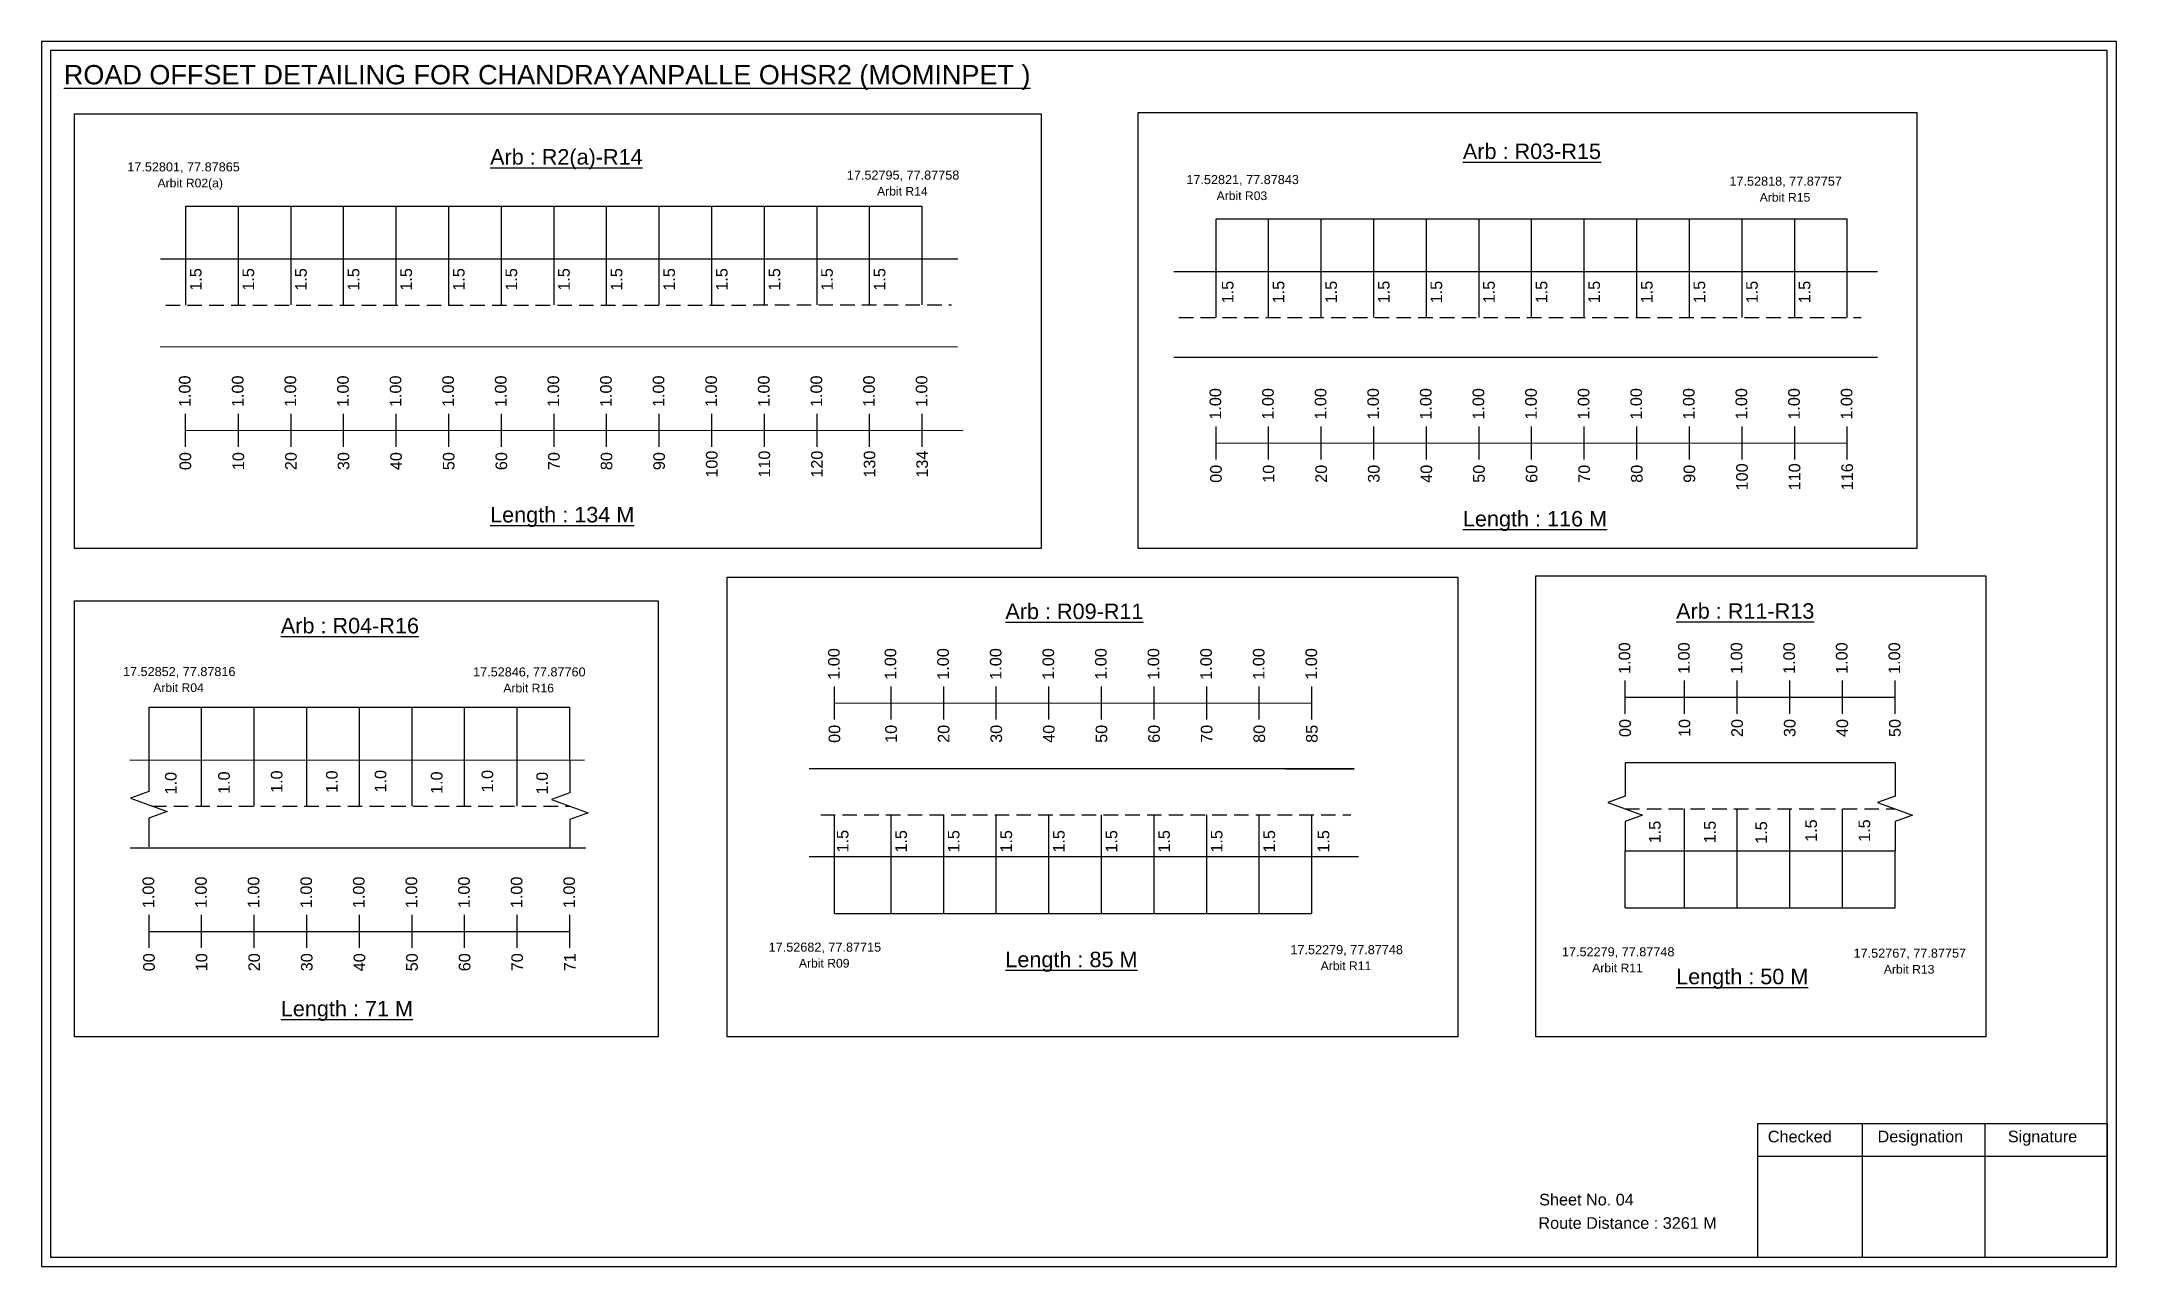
# Model space of a CAD drawing. Header units: inches. Extents: x 344 to 6776, y 358 to 1565.
# Drawn here: x 5554 to 6090, y 483 to 800 of the extents above; entities that cross this region are included whole.
import ezdxf

# ---------------------------------------------------------------- set-up
doc = ezdxf.new("R2010")
doc.units = ezdxf.units.IN
doc.header["$MEASUREMENT"] = 0
doc.linetypes.add('DASHED2', pattern=[0.375, 0.25, -0.125])
doc.layers.add('PDF_Geometry', color=7, linetype='Continuous')
doc.layers.add('PDF_Text', color=5, linetype='Continuous')
doc.styles.add('PDF Arial', font='arial.ttf')
doc.styles.get("Standard").update_dxf_attribs({"font": 'arial.ttf'})

msp = doc.modelspace()

# ---------------------------------------------------------------- texts
at = {"color": 242, "true_color": 0xcd2027}
for s, height, p in [('%%UROAD OFFSET DETAILING FOR CHANDRAYANPALLE OHSR2 (MOMINPET )', 5, (5559.56, 788.8)), ('%%UArb : R03-R15', 4, (5921.27, 769.5)), ('%%UArb : R2(a)-R14', 4, (5669.77, 768.05)), ('%%ULength : 134 M', 4, (5669.77, 675.55)), ('%%ULength : 116 M', 4, (5921.27, 674.5)), ('%%UArb : R09-R11', 4, (5802.98, 650.55)), ('%%UArb : R11-R13', 4, (5976.41, 650.64)), ('%%UArb : R04-R16', 4, (5615.66, 646.85)), ('%%ULength : 85 M', 4, (5802.98, 560.55)), ('%%ULength : 50 M', 4, (5976.41, 556.14)), ('%%ULength : 71 M', 4, (5615.66, 547.85))]:
    msp.add_text(s, height=height, dxfattribs=at).set_placement(p)
at = {"color": 5}
for s, height, p in [('17.52801, 77.87865', 2.34, (5575.96, 766.29)), ('Arbit R02(a)', 2.2464, (5583.78, 762.17)), ('17.52795, 77.87758', 2.34, (5761.99, 764.17)), ('Arbit R14', 2.246, (5769.81, 760.04)), ('17.52821, 77.87843', 2.34, (5849.78, 763.01)), ('17.52818, 77.87757', 2.34, (5990.18, 762.6)), ('Arbit R03', 2.246, (5857.6, 758.88)), ('Arbit R15', 2.246, (5998, 758.47)), ('17.52852, 77.87816', 2.34, (5574.85, 635.81)), ('Arbit R04', 2.246, (5582.67, 631.69)), ('17.52846, 77.87760', 2.34, (5665.37, 635.72)), ('Arbit R16', 2.246, (5673.19, 631.59)), ('17.52682, 77.87715', 2.34, (5741.78, 564.57)), ('17.52279, 77.87748', 2.34, (5876.68, 563.91)), ('17.52279, 77.87748', 2.34, (5946.88, 563.36)), ('17.52767, 77.87757', 2.34, (6022.28, 563.01)), ('Arbit R09', 2.246, (5749.6, 560.45)), ('Arbit R11', 2.246, (5884.5, 559.79)), ('Arbit R11', 2.246, (5954.7, 559.24)), ('Arbit R13', 2.246, (6030.1, 558.88))]:
    msp.add_text(s, height=height, dxfattribs=at).set_placement(p)
for s, p in [('1.5', (5595.16, 735.45)), ('1.5', (5608.76, 735.45)), ('1.5', (5622.36, 735.45)), ('1.5', (5635.96, 735.45)), ('1.5', (5649.56, 735.45)), ('1.5', (5663.16, 735.45)), ('1.5', (5676.76, 735.45)), ('1.5', (5690.36, 735.45)), ('1.5', (5703.96, 735.45)), ('1.5', (5717.56, 735.45)), ('1.5', (5731.16, 735.45)), ('1.5', (5744.76, 735.45)), ('1.5', (5758.36, 735.45)), ('1.5', (5771.96, 735.45)), ('1.5', (5861.96, 732.18)), ('1.5', (5875.11, 732.18)), ('1.5', (5888.71, 732.18)), ('1.5', (5902.31, 732.18)), ('1.5', (5915.91, 732.18)), ('1.5', (5929.51, 732.18)), ('1.5', (5943.11, 732.18)), ('1.5', (5956.71, 732.18)), ('1.5', (5970.31, 732.18)), ('1.5', (5983.91, 732.18)), ('1.5', (5997.51, 732.18)), ('1.5', (6011.11, 732.18)), ('1.0', (5588.71, 605.2)), ('1.0', (5602.46, 605.33)), ('1.0', (5616.08, 605.59)), ('1.0', (5630.34, 605.59)), ('1.0', (5642.93, 605.72)), ('1.0', (5657.45, 605.33)), ('1.0', (5670.55, 605.72)), ('1.0', (5684.72, 605.22)), ('1.5', (5762.41, 590.22)), ('1.5', (5777.51, 590.16)), ('1.5', (5791.11, 590.16)), ('1.5', (5804.71, 590.16)), ('1.5', (5818.31, 590.16)), ('1.5', (5831.91, 590.16)), ('1.5', (5845.51, 590.16)), ('1.5', (5859.11, 590.16)), ('1.5', (5872.71, 590.16)), ('1.5', (5886.74, 590.16)), ('1.5', (5972.37, 592.57)), ('1.5', (5986.64, 592.57)), ('1.5', (5999.91, 592.45)), ('1.5', (6012.8, 592.95)), ('1.5', (6026.56, 592.95))]:
    msp.add_text(s, height=3, rotation=90).set_placement(p)
at = {"color": 217, "true_color": 0x93278f}
for s, p in [('1.00', (5592.31, 705.37)), ('1.00', (5606.01, 705.37)), ('1.00', (5619.61, 705.37)), ('1.00', (5633.21, 705.37)), ('1.00', (5646.81, 705.37)), ('1.00', (5660.41, 705.37)), ('1.00', (5674.01, 705.37)), ('1.00', (5687.61, 705.37)), ('1.00', (5701.21, 705.37)), ('1.00', (5714.81, 705.37)), ('1.00', (5728.41, 705.37)), ('1.00', (5742.01, 705.37)), ('1.00', (5755.61, 705.37)), ('1.00', (5769.21, 705.37)), ('1.00', (5782.81, 705.37)), ('1.00', (5858.77, 702.1)), ('1.00', (5872.37, 702.1)), ('1.00', (5885.97, 702.1)), ('1.00', (5899.57, 702.1)), ('1.00', (5913.17, 702.1)), ('1.00', (5926.77, 702.1)), ('1.00', (5940.37, 702.1)), ('1.00', (5953.97, 702.1)), ('1.00', (5967.57, 702.1)), ('1.00', (5981.17, 702.1)), ('1.00', (5994.77, 702.1)), ('1.00', (6008.37, 702.1)), ('1.00', (6021.97, 702.1)), ('00', (5592.46, 689.05)), ('10', (5606.16, 689.05)), ('20', (5619.76, 689.05)), ('30', (5633.36, 689.05)), ('40', (5646.96, 689.05)), ('50', (5660.56, 689.05)), ('60', (5674.16, 689.05)), ('70', (5687.76, 689.05)), ('80', (5701.36, 689.05)), ('90', (5714.96, 689.05)), ('100', (5728.56, 687.1)), ('110', (5742.16, 687.1)), ('120', (5755.76, 687.1)), ('130', (5769.36, 687.1)), ('134', (5782.96, 687.1)), ('00', (5858.92, 685.78)), ('10', (5872.52, 685.78)), ('20', (5886.12, 685.78)), ('30', (5899.72, 685.78)), ('40', (5913.32, 685.78)), ('50', (5926.92, 685.78)), ('60', (5940.52, 685.78)), ('70', (5954.12, 685.78)), ('80', (5967.72, 685.78)), ('90', (5981.32, 685.78)), ('100', (5994.92, 683.82)), ('110', (6008.52, 683.82)), ('116', (6022.12, 683.83)), ('1.00', (5964.54, 636.37)), ('1.00', (5979.91, 636.37)), ('1.00', (5993.51, 636.37)), ('1.00', (6007.11, 636.37)), ('1.00', (6020.71, 636.37)), ('1.00', (6034.31, 636.37)), ('1.00', (5760.14, 634.87)), ('1.00', (5774.77, 634.87)), ('1.00', (5788.37, 634.87)), ('1.00', (5801.97, 634.87)), ('1.00', (5815.57, 634.87)), ('1.00', (5829.17, 634.87)), ('1.00', (5842.77, 634.87)), ('1.00', (5856.37, 634.87)), ('1.00', (5869.97, 634.87)), ('1.00', (5883.57, 634.87)), ('00', (5760.29, 618.55)), ('10', (5774.92, 618.55)), ('20', (5788.52, 618.55)), ('30', (5802.12, 618.55)), ('40', (5815.72, 618.55)), ('50', (5829.32, 618.55)), ('60', (5842.92, 618.55)), ('70', (5856.52, 618.55)), ('80', (5870.12, 618.55)), ('85', (5883.72, 618.55)), ('00', (5964.69, 620.05)), ('10', (5980.06, 620.05)), ('20', (5993.66, 620.05)), ('30', (6007.26, 620.05)), ('40', (6020.86, 620.05)), ('50', (6034.46, 620.05)), ('1.00', (5582.91, 575.81)), ('1.00', (5596.51, 575.81)), ('1.00', (5610.11, 575.81)), ('1.00', (5623.71, 575.81)), ('1.00', (5637.31, 575.81)), ('1.00', (5650.91, 575.81)), ('1.00', (5664.51, 575.81)), ('1.00', (5678.11, 575.81)), ('1.00', (5691.71, 575.81)), ('00', (5583.06, 559.49)), ('10', (5596.66, 559.49)), ('20', (5610.26, 559.49)), ('30', (5623.86, 559.49)), ('40', (5637.46, 559.49)), ('50', (5651.06, 559.49)), ('60', (5664.66, 559.49)), ('70', (5678.26, 559.49)), ('71', (5691.86, 559.49))]:
    msp.add_text(s, height=3, rotation=90, dxfattribs=at).set_placement(p)
for s, p in [('Sheet No. 04', (5940.99, 498.96)), ('Route Distance : 3261 M', (5940.8, 492.91))]:
    msp.add_text(s, height=3).set_placement(p)
at = {"layer": 'PDF_Text', "color": 7, "attachment_point": 7, "style": 'PDF Arial'}
for s, insert, char_height in [('Checked', (6000.1, 515.21), 3.001), ('Designation', (6028.48, 514.38), 3.0006), ('Signature', (6062.16, 514.38), 3.001)]:
    msp.add_mtext(s, dxfattribs=dict(at, insert=insert, char_height=char_height))

# ---------------------------------------------------------------- linework, layer by layer
at = {"color": 5}
for p, q in [((5591.09, 757.31), (5781.49, 757.31)), ((5857.45, 754.04), (6020.65, 754.04)), ((5581.58, 627.75), (5690.38, 627.75)), ((5758.81, 574.43), (5882.24, 574.43)), ((5963.22, 575.93), (6032.99, 575.93))]:
    msp.add_line(p, q, dxfattribs=at)
for p, q in [((5591.09, 731.7), (5591.09, 757.31)), ((5604.69, 731.77), (5604.69, 757.31)), ((5618.29, 731.77), (5618.29, 757.31)), ((5631.89, 731.77), (5631.89, 757.31)), ((5645.49, 731.77), (5645.49, 757.31)), ((5659.09, 731.77), (5659.09, 757.31)), ((5672.69, 731.77), (5672.69, 757.31)), ((5686.29, 731.77), (5686.29, 757.31)), ((5699.89, 731.77), (5699.89, 757.31)), ((5713.49, 731.77), (5713.49, 757.31)), ((5727.09, 731.77), (5727.09, 757.31)), ((5740.69, 731.77), (5740.69, 757.31)), ((5754.29, 731.77), (5754.29, 757.31)), ((5767.89, 731.77), (5767.89, 757.31)), ((5781.49, 731.77), (5781.49, 757.31)), ((5857.45, 728.5), (5857.45, 754.04)), ((5871.05, 728.5), (5871.05, 754.04)), ((5884.65, 728.5), (5884.65, 754.04)), ((5898.25, 728.5), (5898.25, 754.04)), ((5911.85, 728.5), (5911.85, 754.04)), ((5925.45, 728.5), (5925.45, 754.04)), ((5939.05, 728.5), (5939.05, 754.04)), ((5952.65, 728.5), (5952.65, 754.04)), ((5966.25, 728.5), (5966.25, 754.04)), ((5979.85, 728.5), (5979.85, 754.04)), ((5993.45, 728.5), (5993.45, 754.04)), ((6007.05, 728.5), (6007.05, 754.04)), ((6020.65, 728.5), (6020.65, 754.04)), ((5584.55, 743.65), (5790.65, 743.66)), ((5846.57, 740.39), (6028.47, 740.39)), ((5584.45, 721.04), (5790.61, 720.94)), ((6028.47, 718.2), (5846.57, 718.2)), ((5581.58, 614.11), (5581.58, 627.75)), ((5595.18, 602.22), (5595.18, 627.75)), ((5608.78, 602.22), (5608.78, 627.75)), ((5622.38, 602.22), (5622.38, 627.75)), ((5635.98, 602.22), (5635.98, 627.75)), ((5649.58, 602.22), (5649.58, 627.75)), ((5663.18, 602.22), (5663.18, 627.75)), ((5676.78, 602.22), (5676.78, 627.75)), ((5690.38, 614.1), (5690.38, 627.75)), ((5576.59, 614.1), (5694.2, 614.16)), ((5893.12, 611.85), (5752.26, 611.85)), ((5875.49, 611.85), (5893.12, 611.85)), ((6032.99, 613.35), (5963.22, 613.35)), ((5978.59, 575.93), (5978.59, 601.46)), ((5992.19, 575.93), (5992.19, 601.46)), ((6005.79, 575.93), (6005.79, 601.46)), ((6019.39, 575.93), (6019.39, 601.46)), ((5758.81, 574.43), (5758.81, 599.97)), ((5773.44, 574.43), (5773.44, 599.97)), ((5787.04, 574.43), (5787.04, 599.97)), ((5800.64, 574.43), (5800.64, 599.97)), ((5814.24, 574.43), (5814.24, 599.97)), ((5827.84, 574.43), (5827.84, 599.97)), ((5841.44, 574.43), (5841.44, 599.97)), ((5855.04, 574.43), (5855.04, 599.97)), ((5868.64, 574.43), (5868.64, 599.97)), ((5882.24, 574.43), (5882.24, 599.97)), ((5576.73, 591.42), (5694.51, 591.42)), ((5963.22, 590.66), (6032.99, 590.66)), ((5963.22, 575.93), (5963.22, 590.66)), ((6032.99, 575.93), (6032.99, 590.66)), ((5752.26, 589.17), (5784.37, 589.17)), ((5784.37, 589.17), (5894.24, 589.17))]:
    msp.add_line(p, q)
at = {"linetype": 'DASHED2', "ltscale": 15}
for p, q in [((5585.9, 731.7), (5789.08, 731.77)), ((5847.84, 728.5), (6024.26, 728.5)), ((5582.34, 602.22), (5690.38, 602.22)), ((5963.22, 601.46), (6032.99, 601.46)), ((5755.23, 599.97), (5892.27, 599.97))]:
    msp.add_line(p, q, dxfattribs=at)
at = {"color": 217, "true_color": 0x93278f}
for p, q in [((5590.98, 695.07), (5590.98, 703.63)), ((5604.69, 695.07), (5604.69, 703.63)), ((5618.29, 695.07), (5618.29, 703.63)), ((5631.89, 695.07), (5631.89, 703.63)), ((5645.49, 695.07), (5645.49, 703.63)), ((5659.09, 695.07), (5659.09, 703.63)), ((5672.69, 695.07), (5672.69, 703.63)), ((5686.29, 695.07), (5686.29, 703.63)), ((5699.89, 695.07), (5699.89, 703.63)), ((5713.49, 695.07), (5713.49, 703.63)), ((5727.09, 695.07), (5727.09, 703.63)), ((5740.69, 695.07), (5740.69, 703.63)), ((5754.29, 695.07), (5754.29, 703.63)), ((5767.89, 695.07), (5767.89, 703.63)), ((5781.49, 695.07), (5781.49, 703.63)), ((5590.98, 699.34), (5792.05, 699.39)), ((5857.45, 691.8), (5857.45, 700.36)), ((5871.05, 691.8), (5871.05, 700.36)), ((5884.65, 691.8), (5884.65, 700.36)), ((5898.25, 691.8), (5898.25, 700.36)), ((5911.85, 691.8), (5911.85, 700.36)), ((5925.45, 691.8), (5925.45, 700.36)), ((5939.05, 691.8), (5939.05, 700.36)), ((5952.65, 691.8), (5952.65, 700.36)), ((5966.25, 691.8), (5966.25, 700.36)), ((5979.85, 691.8), (5979.85, 700.36)), ((5993.45, 691.8), (5993.45, 700.36)), ((6007.05, 691.8), (6007.05, 700.36)), ((6020.65, 691.8), (6020.65, 700.36)), ((5857.45, 696.07), (6020.65, 696.1)), ((5758.81, 624.58), (5758.81, 633.13)), ((5773.44, 624.58), (5773.44, 633.13)), ((5787.04, 624.58), (5787.04, 633.13)), ((5800.64, 624.58), (5800.64, 633.13)), ((5814.24, 624.58), (5814.24, 633.13)), ((5827.84, 624.58), (5827.84, 633.13)), ((5841.44, 624.58), (5841.44, 633.13)), ((5855.04, 624.58), (5855.04, 633.13)), ((5868.64, 624.58), (5868.64, 633.13)), ((5882.24, 624.58), (5882.24, 633.13)), ((5963.22, 626.07), (5963.22, 634.63)), ((5978.59, 626.07), (5978.59, 634.63)), ((5992.19, 626.07), (5992.19, 634.63)), ((6005.79, 626.07), (6005.79, 634.63)), ((6019.39, 626.07), (6019.39, 634.63)), ((6032.99, 626.07), (6032.99, 634.63)), ((5758.81, 628.85), (5882.24, 628.93)), ((5963.22, 630.34), (6032.99, 630.34)), ((5581.58, 565.52), (5581.58, 574.08)), ((5595.18, 565.52), (5595.18, 574.08)), ((5608.78, 565.52), (5608.78, 574.08)), ((5622.38, 565.52), (5622.38, 574.08)), ((5635.98, 565.52), (5635.98, 574.08)), ((5649.58, 565.52), (5649.58, 574.08)), ((5663.18, 565.52), (5663.18, 574.08)), ((5676.78, 565.52), (5676.78, 574.08)), ((5690.38, 565.52), (5690.38, 574.08)), ((5581.58, 569.79), (5690.38, 569.79))]:
    msp.add_line(p, q, dxfattribs=at)
for points in [[(5562.35, 781.2), (5812.21, 781.2), (5812.21, 668.84), (5562.35, 668.84)], [(5837.35, 781.52), (6038.59, 781.52), (6038.59, 668.84), (5837.35, 668.84)], [(5731.04, 661.38), (5919.96, 661.38), (5919.96, 542.56), (5731.04, 542.56)], [(5940.12, 661.77), (6056.47, 661.77), (6056.47, 542.56), (5940.12, 542.56)], [(5562.35, 655.24), (5713.21, 655.24), (5713.21, 542.56), (5562.35, 542.56)]]:
    msp.add_lwpolyline(points, close=True)
at = {"linetype": 'Continuous'}
for points in [[(5581.56, 614.39), (5581.56, 605.95), (5576.82, 604.23), (5586.31, 600.78), (5581.56, 599.05), (5581.56, 591.7)], [(5690.38, 614.1), (5690.38, 605.67), (5685.64, 603.94), (5695.12, 600.49), (5690.38, 598.77), (5690.38, 591.42)], [(5963.22, 613.35), (5963.22, 604.74), (5958.72, 603.1), (5967.72, 599.83), (5963.22, 598.19), (5963.22, 590.66)], [(6032.99, 613.35), (6032.99, 604.74), (6028.49, 603.1), (6037.48, 599.83), (6032.99, 598.19), (6032.99, 590.66)]]:
    msp.add_lwpolyline(points, dxfattribs=at)
at = {"layer": 'PDF_Geometry'}
for points in [[(5553.78, 799.88), (5553.78, 483.17), (6090.25, 483.17), (6090.25, 799.88)], [(5556.11, 797.55), (5556.11, 485.59), (6087.84, 485.59), (6087.84, 797.55)]]:
    msp.add_lwpolyline(points, close=True, dxfattribs=at)
at = {"layer": 'PDF_Geometry', "color": 242, "true_color": 0xcc1f26}
msp.add_lwpolyline([(6087.84, 485.49), (5997.49, 485.49), (5997.49, 520.1), (6087.84, 520.1)], close=True, dxfattribs=at)
for points in [[(6024.47, 520.1), (6024.47, 485.49)], [(6056.2, 520.1), (6056.2, 485.49)], [(5997.49, 511.73), (6087.84, 511.73)]]:
    msp.add_lwpolyline(points, dxfattribs=at)

msp.set_redraw_order([(e.dxf.handle, doc.entitydb.next_handle()) for e in msp.query("TEXT MTEXT ATTDEF DIMENSION ARC_DIMENSION")])  # texts and dimensions are drawn at this point

doc.saveas('drawing.dxf')
